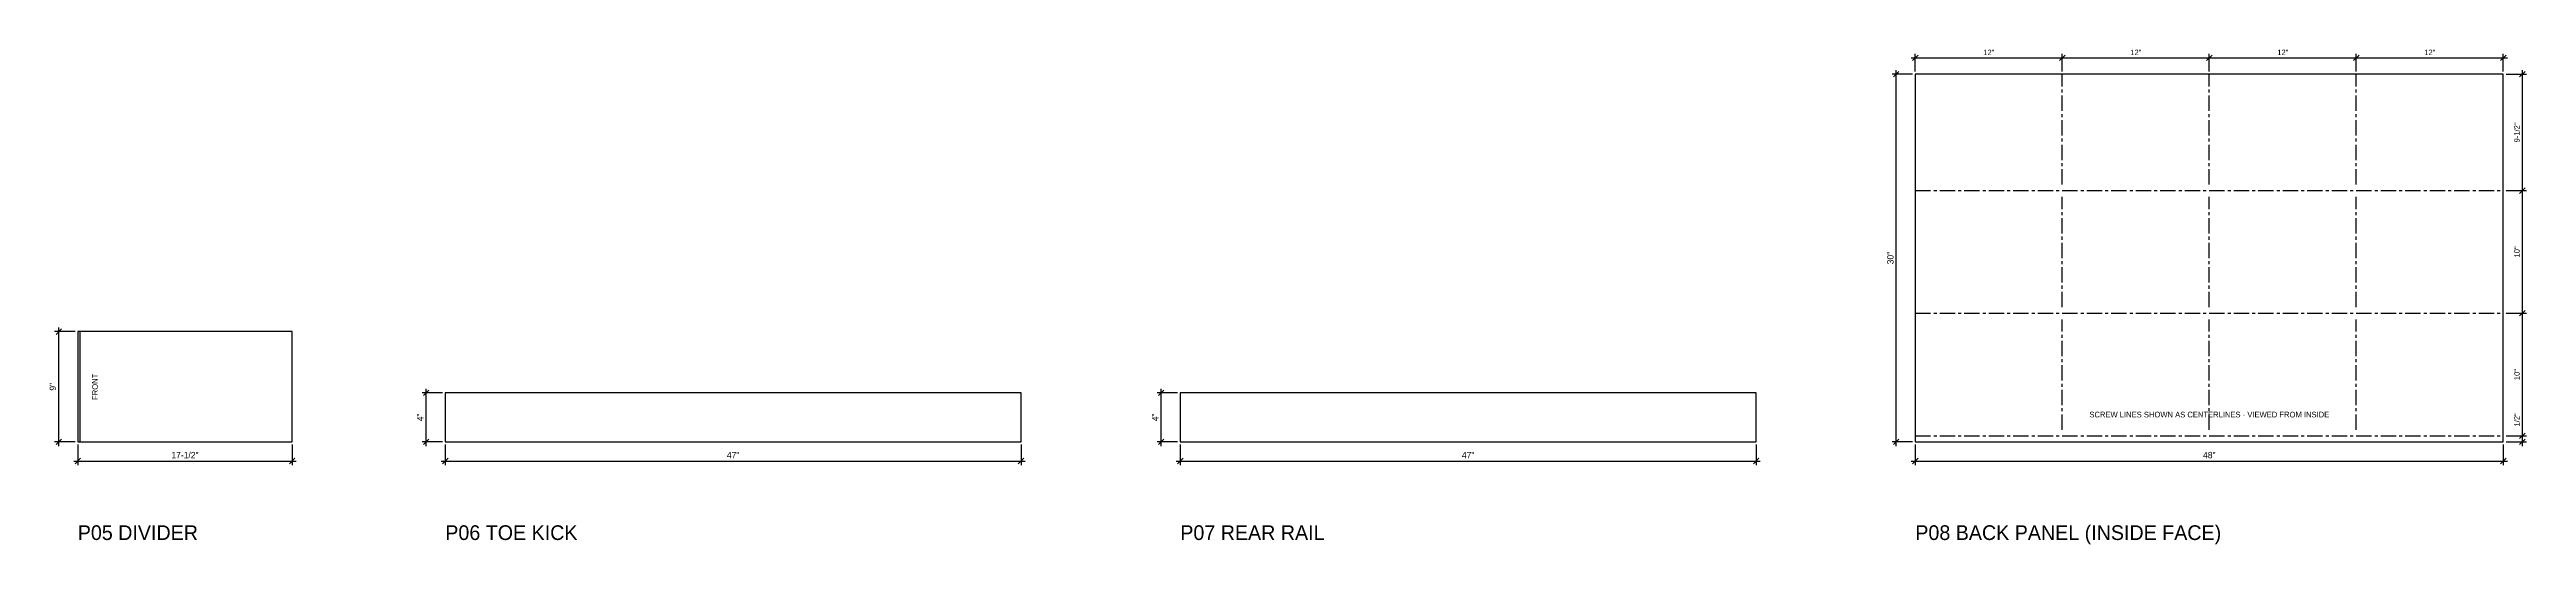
# Model space of a CAD drawing. Header units: inches. Extents: x -5 to 222, y -358 to 40.
# Drawn here: x -2.3 to 199.9, y -238.4 to -198 of the extents above; entities that cross this region are included whole.
import ezdxf
from ezdxf.enums import TextEntityAlignment as Align

# ---------------------------------------------------------------- set-up
doc = ezdxf.new("R2010")
doc.units = ezdxf.units.IN
doc.linetypes.add('CENTER', pattern=[2, 1.25, -0.25, 0.25, -0.25])
for name, color, linetype in [('CENTER', 5, 'CENTER'), ('DIM', 3, 'CONTINUOUS'), ('EDGEBAND', 4, 'CONTINUOUS'), ('OUTLINE', 7, 'CONTINUOUS'), ('TEXT', 7, 'CONTINUOUS')]:
    doc.layers.add(name, color=color, linetype=linetype)

msp = doc.modelspace()

# ---------------------------------------------------------------- texts
at = {"layer": 'TEXT'}
for s, height, p in [('12"', 0.448, (156, -198.4444)), ('12"', 0.448, (168, -198.4444)), ('12"', 0.448, (180, -198.4444)), ('12"', 0.448, (192, -198.4444)), ('SCREW LINES SHOWN AS CENTERLINES · VIEWED FROM INSIDE', 0.464, (174, -228)), ('17-1/2"', 0.52, (8.75, -231.3333)), ('47"', 0.52, (53.5, -231.3333)), ('47"', 0.52, (113.5, -231.3333)), ('48"', 0.52, (174, -231.3333))]:
    msp.add_text(s, height=height, dxfattribs=at).set_placement(p, align=Align.CENTER)
for s, height, p in [('9-1/2"', 0.448, (199.3333, -204.75)), ('10"', 0.448, (199.3333, -214.5)), ('30"', 0.52, (148.2222, -215)), ('10"', 0.448, (199.3333, -224.5)), ('9"', 0.52, (-1.7778, -225.5)), ('FRONT', 0.464, (1.6333, -225.5)), ('4"', 0.52, (28.2222, -228)), ('4"', 0.52, (88.2222, -228)), ('1/2"', 0.448, (199.3333, -228.1978))]:
    msp.add_text(s, height=height, rotation=90, dxfattribs=at).set_placement(p, align=Align.CENTER)
for s, p in [('P05 DIVIDER', (0, -238)), ('P06 TOE KICK', (30, -238)), ('P07 REAR RAIL', (90, -238)), ('P08 BACK PANEL (INSIDE FACE)', (150, -238))]:
    msp.add_text(s, height=1.2, dxfattribs=at).set_placement(p)

# ---------------------------------------------------------------- linework, layer by layer
at = {"layer": 'CENTER'}
for p, q in [((162, -209), (162, -200)), ((174, -209), (174, -200)), ((186, -209), (186, -200)), ((150, -209.5), (198, -209.5)), ((162, -219), (162, -210)), ((174, -219), (174, -210)), ((186, -219), (186, -210)), ((150, -219.5), (198, -219.5)), ((162, -229), (162, -220)), ((174, -229), (174, -220)), ((186, -229), (186, -220)), ((150, -229.5), (198, -229.5))]:
    msp.add_line(p, q, dxfattribs=at)
at = {"layer": 'DIM'}
for p, q in [((149.7778, -200), (148.1111, -200)), ((148.2222, -200.2222), (148.6667, -199.7778)), ((148.4444, -230.3333), (148.4444, -199.6667)), ((149.6667, -198.6667), (162.3333, -198.6667)), ((149.7778, -198.8889), (150.2222, -198.4444)), ((150, -199.7778), (150, -198.3333)), ((161.6667, -198.6667), (174.3333, -198.6667)), ((161.7778, -198.8889), (162.2222, -198.4444)), ((161.7778, -198.8889), (162.2222, -198.4444)), ((162, -199.7778), (162, -198.3333)), ((162, -199.7778), (162, -198.3333)), ((173.6667, -198.6667), (186.3333, -198.6667)), ((173.7778, -198.8889), (174.2222, -198.4444)), ((173.7778, -198.8889), (174.2222, -198.4444)), ((174, -199.7778), (174, -198.3333)), ((174, -199.7778), (174, -198.3333)), ((185.6667, -198.6667), (198.3333, -198.6667)), ((185.7778, -198.8889), (186.2222, -198.4444)), ((185.7778, -198.8889), (186.2222, -198.4444)), ((186, -199.7778), (186, -198.3333)), ((186, -199.7778), (186, -198.3333)), ((197.7778, -198.8889), (198.2222, -198.4444)), ((198, -199.7778), (198, -198.3333)), ((198.2222, -200), (199.8889, -200)), ((199.3333, -200.2222), (199.7778, -199.7778)), ((199.5556, -209.8333), (199.5556, -199.6667)), ((198.2222, -209.5), (199.8889, -209.5)), ((198.2222, -209.5), (199.8889, -209.5)), ((199.3333, -209.7222), (199.7778, -209.2778)), ((199.3333, -209.7222), (199.7778, -209.2778)), ((199.5556, -219.8333), (199.5556, -209.1667)), ((198.2222, -219.5), (199.8889, -219.5)), ((198.2222, -219.5), (199.8889, -219.5)), ((199.3333, -219.7222), (199.7778, -219.2778)), ((199.3333, -219.7222), (199.7778, -219.2778)), ((199.5556, -229.8333), (199.5556, -219.1667)), ((-0.2222, -221), (-1.8889, -221)), ((-1.7778, -221.2222), (-1.3333, -220.7778)), ((-1.5556, -230.3333), (-1.5556, -220.6667)), ((29.7778, -226), (28.1111, -226)), ((28.2222, -226.2222), (28.6667, -225.7778)), ((28.4444, -230.3333), (28.4444, -225.6667)), ((89.7778, -226), (88.1111, -226)), ((88.2222, -226.2222), (88.6667, -225.7778)), ((88.4444, -230.3333), (88.4444, -225.6667)), ((-0.2222, -230), (-1.8889, -230)), ((-1.7778, -230.2222), (-1.3333, -229.7778)), ((0, -230.2222), (0, -231.8889)), ((17.5, -230.2222), (17.5, -231.8889)), ((29.7778, -230), (28.1111, -230)), ((28.2222, -230.2222), (28.6667, -229.7778)), ((30, -230.2222), (30, -231.8889)), ((77, -230.2222), (77, -231.8889)), ((89.7778, -230), (88.1111, -230)), ((88.2222, -230.2222), (88.6667, -229.7778)), ((90, -230.2222), (90, -231.8889)), ((137, -230.2222), (137, -231.8889)), ((149.7778, -230), (148.1111, -230)), ((148.2222, -230.2222), (148.6667, -229.7778)), ((150, -230.2222), (150, -231.8889)), ((198, -230.2222), (198, -231.8889)), ((198.2222, -229.5), (199.8889, -229.5)), ((198.2222, -229.5), (199.8889, -229.5)), ((198.2222, -230), (199.8889, -230)), ((199.3333, -229.7222), (199.7778, -229.2778)), ((199.3333, -229.7222), (199.7778, -229.2778)), ((199.3333, -230.2222), (199.7778, -229.7778)), ((199.5556, -230.3333), (199.5556, -229.1667)), ((-0.3333, -231.5556), (17.8333, -231.5556)), ((-0.2222, -231.7778), (0.2222, -231.3333)), ((17.2778, -231.7778), (17.7222, -231.3333)), ((29.6667, -231.5556), (77.3333, -231.5556)), ((29.7778, -231.7778), (30.2222, -231.3333)), ((76.7778, -231.7778), (77.2222, -231.3333)), ((89.6667, -231.5556), (137.3333, -231.5556)), ((89.7778, -231.7778), (90.2222, -231.3333)), ((136.7778, -231.7778), (137.2222, -231.3333)), ((149.6667, -231.5556), (198.3333, -231.5556)), ((149.7778, -231.7778), (150.2222, -231.3333)), ((197.7778, -231.7778), (198.2222, -231.3333))]:
    msp.add_line(p, q, dxfattribs=at)
at = {"layer": 'EDGEBAND'}
msp.add_line((0.2, -230), (0.2, -221), dxfattribs=at)
at = {"layer": 'OUTLINE'}
for p, q in [((198, -200), (150, -200)), ((150, -200), (150, -230)), ((198, -230), (198, -200)), ((17.5, -221), (0, -221)), ((0, -221), (0, -230)), ((17.5, -230), (17.5, -221)), ((77, -226), (30, -226)), ((30, -226), (30, -230)), ((77, -230), (77, -226)), ((137, -226), (90, -226)), ((90, -226), (90, -230)), ((137, -230), (137, -226)), ((0, -230), (17.5, -230)), ((30, -230), (77, -230)), ((90, -230), (137, -230)), ((150, -230), (198, -230))]:
    msp.add_line(p, q, dxfattribs=at)

msp.set_redraw_order([(e.dxf.handle, doc.entitydb.next_handle()) for e in msp.query("TEXT MTEXT ATTDEF DIMENSION ARC_DIMENSION")])  # texts and dimensions are drawn at this point

doc.saveas('drawing.dxf')
